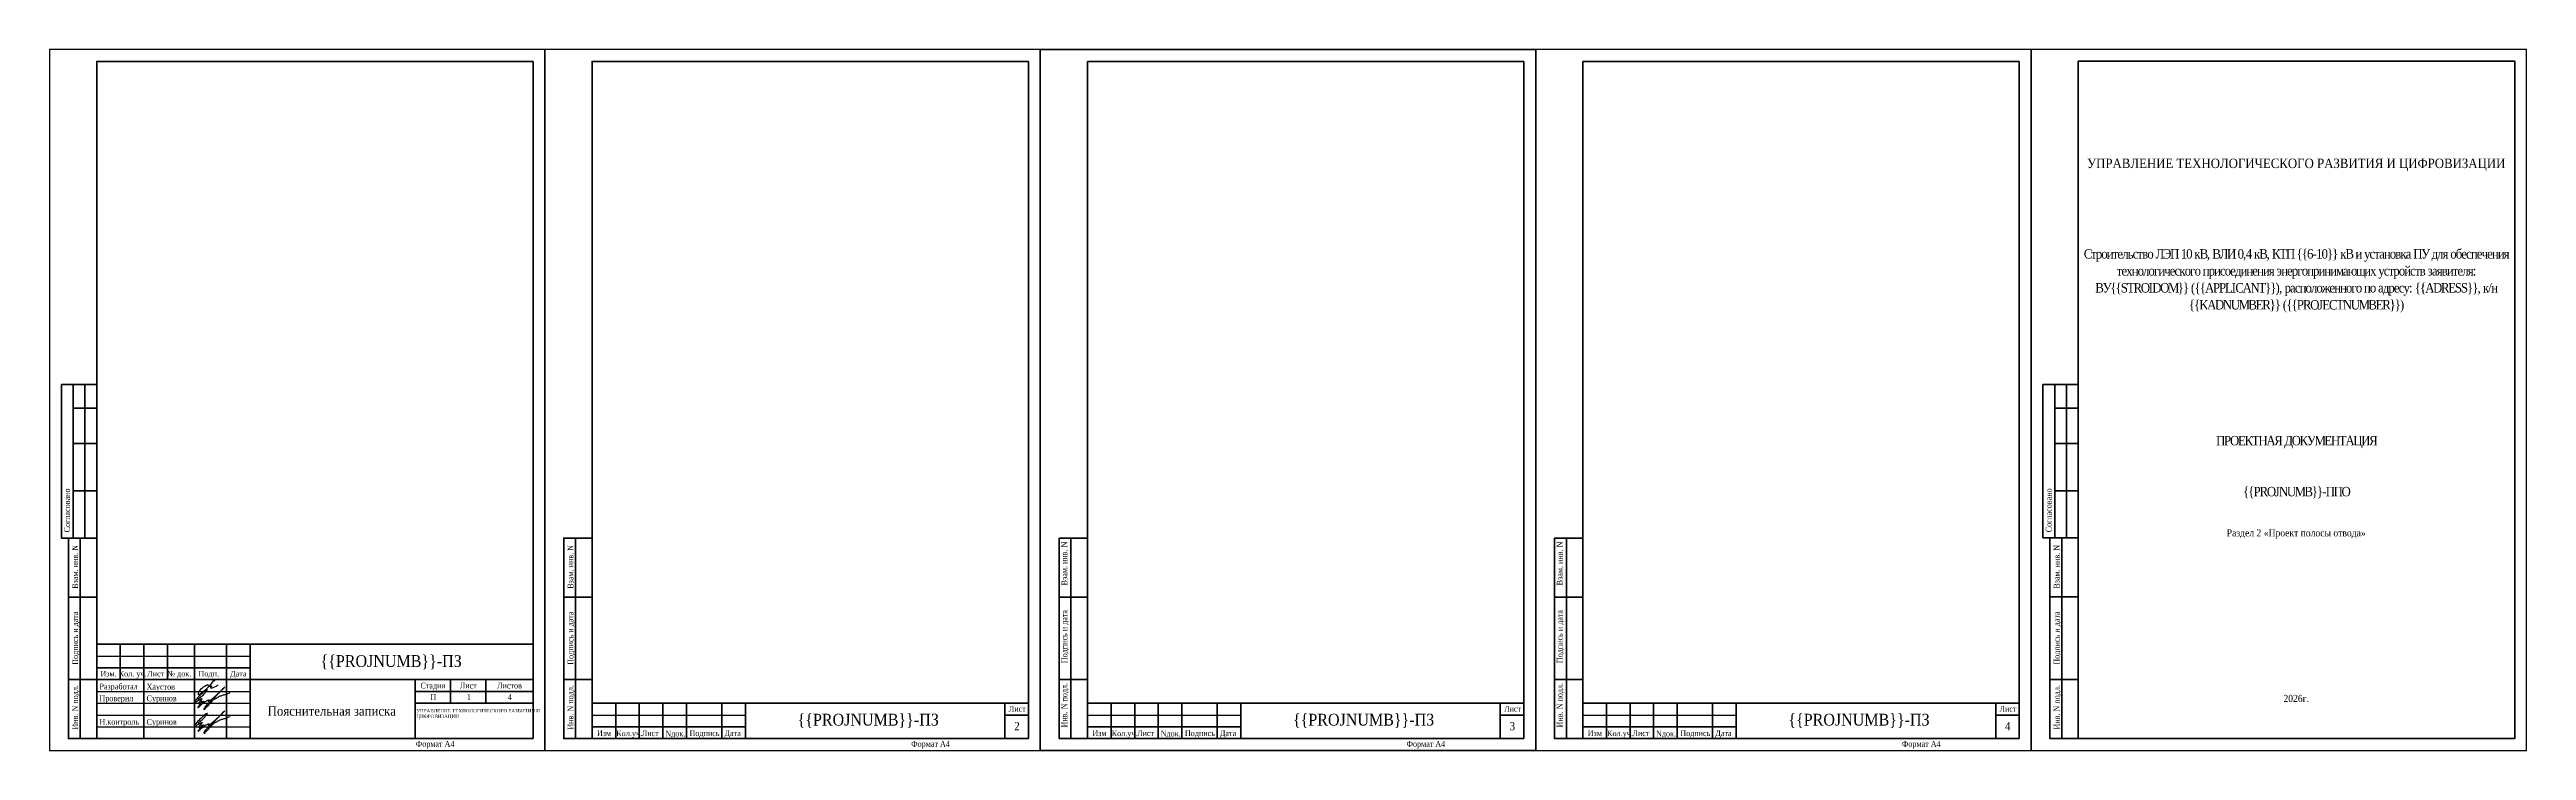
# Model space of a CAD drawing. Header units: millimetres. Extents: x 2602 to 10678, y 3616 to 3913.
# Drawn here: x 3652 to 4702, y 3616 to 3913 of the extents above; entities that cross this region are included whole.
import ezdxf
from ezdxf.enums import TextEntityAlignment as Align

# ---------------------------------------------------------------- set-up
doc = ezdxf.new("R2010")
doc.units = ezdxf.units.MM
doc.layers.add('П', color=7, linetype='Continuous')
doc.layers.add('Чертеж', color=7, linetype='Continuous')
doc.styles.add('Simplex8', font='Times New Roman.ttf', dxfattribs={"height": 3.5})
doc.styles.add('стиль1', font='Times New Roman.ttf', dxfattribs={"width": 0.9})
doc.styles.add('стиль2', font='Times New Roman.ttf', dxfattribs={"width": 0.9, "height": 2.5})

# ---------------------------------------------------------------- blocks, each defined once
blk = doc.blocks.new('Штамп б')
at = {"lineweight": 70}
for points in [[(20, 0), (8, 0), (8, 85), (20, 85)], [(13, 0), (13, 85)], [(8, 60), (20, 60)], [(8, 25), (20, 25)]]:
    blk.add_lwpolyline(points, dxfattribs=at)
at = {"lineweight": 25, "style": 'Simplex8', "width": 0.9}
for s, p in [('Взам. инв. N', (12.1, 63.5)), ('Подпись и дата', (12.1, 31.3)), ('Инв. N подл.', (12.1, 3.8))]:
    blk.add_text(s, height=2.5, rotation=90, dxfattribs=at).set_placement(p)
blk = doc.blocks.new('1')
at = {"lineweight": 30}
for p, q in [((630, 297), (420, 297)), ((420, 297), (420, 0)), ((630, 0), (630, 297)), ((420, 0), (630, 0))]:
    blk.add_line(p, q, dxfattribs=at)
blk = doc.blocks.new('A$C5B0935FB')
at = {"lineweight": 70}
for p, q in [((20, 65), (5, 65)), ((5, 0), (5, 65)), ((10, 55), (10, 65)), ((15, 0), (15, 65)), ((20, 0), (20, 65)), ((10, 40), (10, 55)), ((10, 55), (20, 55)), ((10, 20), (10, 40)), ((10, 40), (20, 40)), ((10, 0), (10, 20)), ((10, 20), (20, 20)), ((10, 0), (5, 0)), ((15, 0), (10, 0)), ((20, 0), (15, 0)), ((15, 0), (15, 0))]:
    blk.add_line(p, q, dxfattribs=at)
at = {"lineweight": 25, "style": 'стиль1', "width": 0.9}
blk.add_text('Согласовано', height=2.5, rotation=90, dxfattribs=at).set_placement((8.7, 2.4))
blk = doc.blocks.new('A$C7F1F469D')
at = {"color": 5, "lineweight": 25}
blk.add_spline([(-0.1, 1.8), (1.3, 2.9), (2.8, 4.3), (3.5, 5.3), (3.8, 5.6), (3.9, 5.8), (3.7, 5.8), (3.3, 5.7), (2.9, 5.4), (-1.1, 1.3), (-1.3, 1), (-1.5, 0.7), (-1.6, 0.3), (-1.5, 0.2), (-1, 0.5), (-0.4, 1), (0.3, 1.4), (1.1, 1.9), (1.7, 2), (1.6, 1.8), (1.3, 1.4), (0.6, 0.6), (0.2, 0.2), (0, 0), (0.2, 0), (0.8, 0.2), (1.4, 0.6), (2.2, 1), (2.3, 1), (1.9, 0.6), (1.3, 0), (0.6, -0.6), (0.1, -1.3), (-0.1, -1.7), (0.1, -1.6), (0.4, -1.4), (1.2, -0.6), (1.6, -0.2), (2.3, 0.3), (2.8, 0.7), (3.4, 1), (3.8, 1.2), (4.1, 1.4), (4.3, 1.4), (4.6, 1.5), (4.6, 1.4), (4.5, 1.2), (4.3, 0.9), (4.4, 0.8), (4.6, 0.9), (5.1, 1.3), (6.2, 2.2), (7.4, 3.2), (8.4, 4.2), (9.6, 5.3), (11, 6.7), (11.3, 7), (9.8, 5.5), (8.6, 4.3), (7.7, 3.3), (7.2, 2.7), (6.7, 2.1), (6.2, 1.4), (5.5, 0.6), (4.7, -0.3), (3.9, -1.3), (3.2, -1.9), (2.9, -2.3), (2.7, -2.6), (2.5, -2.6), (2.5, -2.3), (2.7, -1.9), (3.3, -1.1), (3.8, -0.5), (4.5, 0.1), (5.3, 0.8), (6, 1.3), (6.7, 1.8), (7.6, 2.2), (8.8, 2.9), (10, 3.4), (11.4, 3.8), (12.5, 4.2), (13.5, 4.6)], degree=3, dxfattribs=at)
blk = doc.blocks.new('Штамп фамилии')
at = {"layer": 'Чертеж', "color": 5, "lineweight": -2}
blk.add_lwpolyline([(47.6, 0.9), (47.6, 1), (47.7, 1.1), (47.8, 1.2), (47.8, 1.3), (47.8, 1.3), (47.8, 1.4), (47.8, 1.4), (47.8, 1.5), (47.8, 1.6), (47.8, 1.6), (47.7, 1.6), (47.7, 1.6), (47.6, 1.6), (47.6, 1.6), (47.5, 1.5), (47.5, 1.5), (47.4, 1.4), (47.3, 1.3), (45.4, -1.1), (44.5, -2.1), (43, -3.4), (41.3, -4.9), (41.2, -5), (41.1, -4.9), (41.1, -4.9), (41, -4.8), (40.9, -4.7), (40.9, -4.6), (40.9, -4.4), (40.9, -4.3), (40.9, -4.1), (40.9, -3.9), (41, -3.8), (41, -3.6), (41.1, -3.4), (41.4, -3.1), (41.6, -2.8), (42.2, -2.2), (42.6, -1.8), (43, -1.5), (43.6, -1.1), (44.2, -0.8), (44.9, -0.4), (44.9, -0.4), (44.9, -0.5), (44.9, -0.5), (44.9, -0.9), (45, -1), (45, -1.1), (45.1, -1.1), (45.2, -1.2), (45.4, -1.2), (45.5, -1.2), (46.4, -1.2), (46.5, -1.1), (46.5, -1), (46.6, -1.1), (46.6, -1.1), (46.6, -1.1), (46.5, -1.2), (46.5, -1.2), (46.5, -1.2), (46.4, -1.3), (46, -1.6), (46, -1.7), (46, -1.7), (46, -1.8), (46, -1.8), (46.1, -1.8), (46.3, -1.8), (46.7, -1.8), (46.8, -1.8), (46.9, -1.8), (47.1, -1.7), (48.6, -1.1), (48.7, -1), (48.9, -0.9), (49.1, -0.8), (49.2, -0.7), (49.3, -0.7)], dxfattribs=at)
at = {"layer": 'Чертеж', "color": 67, "lineweight": -2, "true_color": 0x727430}
for p in [(40.8, -8.5), (40.8, -18.6)]:
    blk.add_blockref('A$C7F1F469D', p, dxfattribs=at)
at = {"color": 7, "char_height": 2.5, "attachment_point": 4, "style": 'стиль1'}
for s, insert, width in [(' Разработал', (-1.9, -1.7), 17), (' Проверил', (-1.9, -6.7), 17), ('Хаустов', (18.9, -1.8), 20), (' Суринов', (18.1, -6.7), 20), (' Н.контроль', (-1.9, -16.7), 17), (' Суринов', (18.1, -16.7), 20)]:
    blk.add_mtext(s, dxfattribs=dict(at, insert=insert, width=width))
blk = doc.blocks.new('A$C31D65421')
blk.add_blockref('Штамп фамилии', (2.2, 18.4))

msp = doc.modelspace()

# ---------------------------------------------------------------- linework, layer by layer
at = {"layer": 'П', "lineweight": 30}
msp.add_line((4071.605, 3616.378), (4071.605, 3913.378), dxfattribs=at)
at = {"layer": 'П', "linetype": 'Continuous', "lineweight": 0}
for points in [[(3651.605, 3913.378), (3861.605, 3913.378), (3861.605, 3616.378), (3651.605, 3616.378)], [(3861.605, 3913.378), (4071.605, 3913.378), (4071.605, 3616.378), (3861.605, 3616.378)], [(4281.605, 3913.378), (4491.605, 3913.378), (4491.605, 3616.378), (4281.605, 3616.378)], [(4491.605, 3913.378), (4701.605, 3913.378), (4701.605, 3616.378), (4491.605, 3616.378)]]:
    msp.add_lwpolyline(points, close=True, dxfattribs=at)
at = {"layer": 'П', "linetype": 'Continuous', "lineweight": 18}
msp.add_lwpolyline([(4071.605, 3913.378), (4281.605, 3913.378), (4281.605, 3616.378), (4071.605, 3616.378)], close=True, dxfattribs=at)
at = {"layer": 'П', "lineweight": 30}
for points in [[(4071.605, 3913.378), (4281.605, 3913.378), (4281.605, 3616.378), (4071.605, 3616.378)], [(4491.605, 3616.378), (4701.605, 3616.378), (4701.605, 3913.378), (4491.605, 3913.378)]]:
    msp.add_lwpolyline(points, close=True, dxfattribs=at)
at = {"layer": 'Чертеж', "lineweight": 70}
for p, q in [((3856.605, 3621.378), (3856.605, 3908.378)), ((4066.605, 3621.378), (4066.605, 3908.378)), ((4091.605, 3908.378), (4091.605, 3621.378)), ((4276.605, 3621.378), (4276.605, 3908.378)), ((4486.605, 3908.378), (4301.605, 3908.378)), ((4301.605, 3908.378), (4301.605, 3621.378)), ((4486.605, 3621.378), (4486.605, 3908.378)), ((4091.605, 3676.378), (4091.605, 3621.378)), ((4301.605, 3676.378), (4301.605, 3621.378)), ((4066.605, 3636.378), (3881.605, 3636.378)), ((3891.605, 3636.378), (3891.605, 3621.378)), ((3901.605, 3636.378), (3901.605, 3621.378)), ((3911.605, 3636.378), (3911.605, 3621.378)), ((3921.605, 3636.378), (3921.605, 3621.378)), ((3936.605, 3636.378), (3936.605, 3621.378)), ((3946.605, 3636.378), (3946.605, 3621.378)), ((4056.605, 3636.378), (4056.605, 3621.378)), ((4276.605, 3636.378), (4091.605, 3636.378)), ((4101.605, 3636.378), (4101.605, 3621.378)), ((4111.605, 3636.378), (4111.605, 3621.378)), ((4121.605, 3636.378), (4121.605, 3621.378)), ((4131.605, 3636.378), (4131.605, 3621.378)), ((4146.605, 3636.378), (4146.605, 3621.378)), ((4156.605, 3636.378), (4156.605, 3621.378)), ((4266.605, 3636.378), (4266.605, 3621.378)), ((4486.605, 3636.378), (4301.605, 3636.378)), ((4311.605, 3636.378), (4311.605, 3621.378)), ((4321.605, 3636.378), (4321.605, 3621.378)), ((4331.605, 3636.378), (4331.605, 3621.378)), ((4341.605, 3636.378), (4341.605, 3621.378)), ((4356.605, 3636.378), (4356.605, 3621.378)), ((4366.605, 3636.378), (4366.605, 3621.378)), ((4476.605, 3636.378), (4476.605, 3621.378)), ((3881.605, 3626.378), (3946.605, 3626.378)), ((4056.605, 3631.378), (4066.605, 3631.378)), ((4091.605, 3626.378), (4156.605, 3626.378)), ((4266.605, 3631.378), (4276.605, 3631.378)), ((4301.605, 3626.378), (4366.605, 3626.378)), ((4476.605, 3631.378), (4486.605, 3631.378)), ((4091.605, 3621.378), (4276.605, 3621.378)), ((4156.605, 3621.378), (4276.605, 3621.378)), ((4301.605, 3621.378), (4486.605, 3621.378)), ((4366.605, 3621.378), (4486.605, 3621.378))]:
    msp.add_line(p, q, dxfattribs=at)
at = {"layer": 'Чертеж', "lineweight": 30}
for p, q in [((3861.605, 3616.378), (3861.605, 3913.378)), ((4281.605, 3616.378), (4281.605, 3913.378)), ((3881.605, 3636.378), (3946.605, 3636.378)), ((4091.605, 3636.378), (4156.605, 3636.378)), ((4301.605, 3636.378), (4366.605, 3636.378)), ((3881.605, 3631.378), (3946.605, 3631.378)), ((4091.605, 3631.378), (4156.605, 3631.378)), ((4301.605, 3631.378), (4366.605, 3631.378))]:
    msp.add_line(p, q, dxfattribs=at)
at = {"layer": 'Чертеж', "linetype": 'Continuous', "lineweight": 70}
for p, q in [((3671.605, 3661.378), (3856.605, 3661.378)), ((3681.605, 3661.378), (3681.605, 3646.378)), ((3691.605, 3661.378), (3691.605, 3621.378)), ((3701.605, 3661.378), (3701.605, 3646.378)), ((3712.996, 3661.378), (3712.996, 3621.378)), ((3726.605, 3661.378), (3726.605, 3621.378)), ((3736.605, 3621.378), (3736.605, 3661.378)), ((3671.605, 3651.378), (3736.605, 3651.378)), ((3671.605, 3646.378), (3856.605, 3646.378)), ((3806.605, 3621.378), (3806.605, 3646.378)), ((3821.605, 3646.378), (3821.605, 3636.378)), ((3836.605, 3646.378), (3836.605, 3636.378)), ((3806.605, 3641.378), (3856.605, 3641.378))]:
    msp.add_line(p, q, dxfattribs=at)
at = {"layer": 'Чертеж', "linetype": 'Continuous', "lineweight": 30}
for p, q in [((3671.605, 3621.378), (3671.605, 3661.378)), ((3671.605, 3656.378), (3736.605, 3656.378)), ((3881.605, 3621.378), (3881.605, 3661.378)), ((3671.605, 3641.378), (3736.605, 3641.378)), ((3671.605, 3636.378), (3736.605, 3636.378)), ((3671.605, 3631.378), (3736.605, 3631.378)), ((3671.605, 3626.378), (3736.605, 3626.378))]:
    msp.add_line(p, q, dxfattribs=at)
at = {"layer": 'Чертеж', "color": 7, "lineweight": 70}
msp.add_line((3806.605, 3636.378), (3856.605, 3636.378), dxfattribs=at)
at = {"layer": 'Чертеж', "linetype": 'Continuous', "lineweight": 70, "ltscale": 100}
for p, q in [((3671.605, 3621.378), (3856.605, 3621.378)), ((3881.605, 3621.378), (4066.605, 3621.378))]:
    msp.add_line(p, q, dxfattribs=at)
at = {"layer": 'Чертеж', "lineweight": 70}
for points in [[(3856.605, 3908.378), (3671.605, 3908.378), (3671.605, 3621.378)], [(4066.605, 3908.378), (3881.605, 3908.378), (3881.605, 3621.378)], [(4091.605, 3621.378), (4079.605, 3621.378), (4079.605, 3706.378), (4091.605, 3706.378)], [(4084.605, 3621.378), (4084.605, 3706.378)], [(4301.605, 3621.378), (4289.605, 3621.378), (4289.605, 3706.378), (4301.605, 3706.378)], [(4294.605, 3621.378), (4294.605, 3706.378)], [(4079.605, 3681.378), (4091.605, 3681.378)], [(4289.605, 3681.378), (4301.605, 3681.378)], [(4079.605, 3646.378), (4091.605, 3646.378)], [(4289.605, 3646.378), (4301.605, 3646.378)]]:
    msp.add_lwpolyline(points, dxfattribs=at)
at = {"layer": 'Чертеж', "linetype": 'Continuous', "lineweight": 70}
msp.add_lwpolyline([(4091.605, 3908.378), (4276.605, 3908.378)], dxfattribs=at)
at = {"layer": 'Чертеж', "lineweight": 70}
msp.add_lwpolyline([(4511.622, 3621.412), (4696.622, 3621.412), (4696.622, 3908.412), (4511.622, 3908.412)], close=True, dxfattribs=at)

# ---------------------------------------------------------------- block references
at = {"layer": 'П', "lineweight": 30}
for p in [(3231.605, 3616.378), (3441.605, 3616.378), (3861.605, 3616.378)]:
    msp.add_blockref('1', p, dxfattribs=at)
at = {"layer": 'П', "lineweight": 20}
msp.add_blockref('1', (3651.605, 3616.378), dxfattribs=at)
at = {"layer": 'Чертеж'}
for p in [(3651.605, 3706.378), (4491.622, 3706.412)]:
    msp.add_blockref('A$C5B0935FB', p, dxfattribs=at)
at = {"layer": 'Чертеж', "lineweight": 25}
for p in [(3651.605, 3621.378), (3861.605, 3621.378), (4491.622, 3621.412)]:
    msp.add_blockref('Штамп б', p, dxfattribs=at)
at = {"layer": 'Чертеж', "linetype": 'Continuous', "lineweight": 0}
msp.add_blockref('A$C31D65421', (3671.605, 3626.378), dxfattribs=at)

# ---------------------------------------------------------------- texts
at = {"layer": 'Чертеж', "lineweight": 25, "style": 'стиль1', "width": 0.9}
for s, p in [('Взам. инв. N', (4083.044, 3686.306)), ('Взам. инв. N', (4293.044, 3686.306)), ('Подпись и дата', (4083.044, 3653.329)), ('Подпись и дата', (4293.044, 3653.329)), ('Инв. N подл.', (4083.044, 3626.111)), ('Инв. N подл.', (4293.044, 3626.111))]:
    msp.add_text(s, height=2.5, rotation=90, dxfattribs=at).set_placement(p)
at = {"layer": 'Чертеж', "linetype": 'Continuous', "lineweight": 25, "style": 'стиль1', "width": 0.9}
for s, height, p in [('Изм.', 2.3, (3676.605, 3648.878)), ('Кол. уч.', 2.3, (3686.83, 3648.878)), ('Лист', 2.3, (3696.605, 3648.878)), ('№ док.', 2.3, (3706.605, 3648.878)), ('Подп.', 2.3, (3719.105, 3648.878)), ('Дата', 2.3, (3731.605, 3648.878)), ('Стадия', 2.5, (3814.105, 3643.878)), ('Лист', 2.5, (3829.105, 3643.878)), ('Листов', 2.5, (3846.605, 3643.878)), ('П', 2.5, (3814.28, 3639.042)), ('1', 2.5, (3829.356, 3639.042)), ('4', 2.5, (3846.722, 3639.042))]:
    msp.add_text(s, height=height, dxfattribs=at).set_placement(p, align=Align.MIDDLE_CENTER)
at = {"layer": 'Чертеж', "lineweight": 25, "style": 'стиль1', "width": 0.9}
for s, height, p in [('Лист', 2.5, (4058.217, 3632.778)), ('Лист', 2.5, (4268.217, 3632.778)), ('Лист', 2.5, (4478.217, 3632.778)), ('Изм', 2.5, (3883.658, 3622.45)), ('Кол.уч.', 2.3, (3891.833, 3622.45)), ('Лист', 2.5, (3902.638, 3622.45)), ('Nдок.', 2.5, (3912.627, 3622.308)), ('Подпись', 2.5, (3922.902, 3622.45)), ('Дата', 2.5, (3937.744, 3622.45)), ('2', 3.5, (4060.518, 3624.918)), ('Изм', 2.5, (4093.658, 3622.45)), ('Кол.уч.', 2.3, (4101.833, 3622.45)), ('Лист', 2.5, (4112.638, 3622.45)), ('Nдок.', 2.5, (4122.627, 3622.308)), ('Подпись', 2.5, (4132.902, 3622.45)), ('Дата', 2.5, (4147.744, 3622.45)), ('3', 3.5, (4270.518, 3624.918)), ('Изм', 2.5, (4303.658, 3622.45)), ('Кол.уч.', 2.3, (4311.833, 3622.45)), ('Лист', 2.5, (4322.638, 3622.45)), ('Nдок.', 2.5, (4332.627, 3622.308)), ('Подпись', 2.5, (4342.902, 3622.45)), ('Дата', 2.5, (4357.744, 3622.45)), ('4', 3.5, (4480.518, 3624.918)), ('Формат А4', 2.5, (3806.866, 3617.905)), ('Формат А4', 2.5, (4016.866, 3617.905)), ('Формат А4', 2.5, (4226.866, 3617.905)), ('Формат А4', 2.5, (4436.866, 3617.905))]:
    msp.add_text(s, height=height, dxfattribs=at).set_placement(p)
at = {"layer": 'Чертеж', "color": 1, "lineweight": 20, "insert": (4511.495, 3908.339), "char_height": 5, "width": 185.01678, "attachment_point": 1, "style": 'стиль1'}
msp.add_mtext('\\pxqc,t19;{\\C256;\\P\\P\\H0.36x;\\P\\P\\P\\P\\P\\H0.94444x;\\P\\H2.353x;\\P\\ptz;\\fTimes New Roman|b0|i0|c204|p16;\\H0.99998x;УПРАВЛЕНИЕ ТЕХНОЛОГИЧЕСКОГО РАЗВИТИЯ И ЦИФРОВИЗАЦИИ\\H0.75004x;\\P\\P\\P\\P\\pt19;\\fTimes New Roman|b0|i0|c204|p18;\\H1.6667x;\\P\\P\\psm1.0792,tz;\\H0.79994x;\\T0.8;Строительство ЛЭП 10 кВ, ВЛИ 0,4 кВ, КТП \\{\\{6-10\\}\\} кВ и установка ПУ для обеспечения технологического присоединения энергопринимающих устройств заявителя: ВУ\\{\\{STROIDOM\\}\\} (\\{\\{APPLICANT\\}\\}), расположенного по адресу: \\{\\{ADRESS\\}\\}, к/н \\{\\{KADNUMBER\\}\\} (\\{\\{PROJECTNUMBER\\}\\})\\P\\ps*;\\P\\P\\pt19;\\P\\P\\P\\P\\PПРОЕКТНАЯ ДОКУМЕНТАЦИЯ\\P\\P\\P\\{\\{PROJNUMB\\}\\}-ППО\\P\\H1.5x;\\T1;\\P\\H0.5x;Раздел 2 «Проект полосы отвода»\\P\\P\\P\\pi1.9542,t1.1833;\\P\\pi0,t19;\\P\\P\\P\\P\\P\\P\\P\\P\\P2026г.}', dxfattribs=at)
at = {"layer": 'Чертеж', "lineweight": 25, "attachment_point": 5, "style": 'стиль2'}
for s, insert, char_height, width in [('\\{\\{PROJNUMB\\}\\}-ПЗ', (3796.41, 3653.749), 5, 119.88502), ('\\pxql;{\\fTimes New Roman|b0|i0|c204|p16;\\H0.8x;УПРАВЛЕНИЕ ТЕХНОЛОГИЧЕСКОГО РАЗВИТИЯ И ЦИФРОВИЗАЦИИ}', (3834.201, 3631.77), 1.8, 54.19561), ('\\{\\{PROJNUMB\\}\\}-ПЗ', (3998.651, 3628.91), 5, 119.88502), ('\\{\\{PROJNUMB\\}\\}-ПЗ', (4208.651, 3628.91), 5, 119.88502), ('\\{\\{PROJNUMB\\}\\}-ПЗ', (4418.651, 3628.91), 5, 119.88502)]:
    msp.add_mtext(s, dxfattribs=dict(at, insert=insert, char_height=char_height, width=width))
at = {"layer": 'Чертеж', "color": 7, "lineweight": 15, "insert": (3771.265, 3633.087), "char_height": 4, "width": 70, "attachment_point": 5, "style": 'стиль1'}
msp.add_mtext('{\\W0.9;Пояснительная записка}', dxfattribs=at)

doc.saveas('drawing.dxf')
